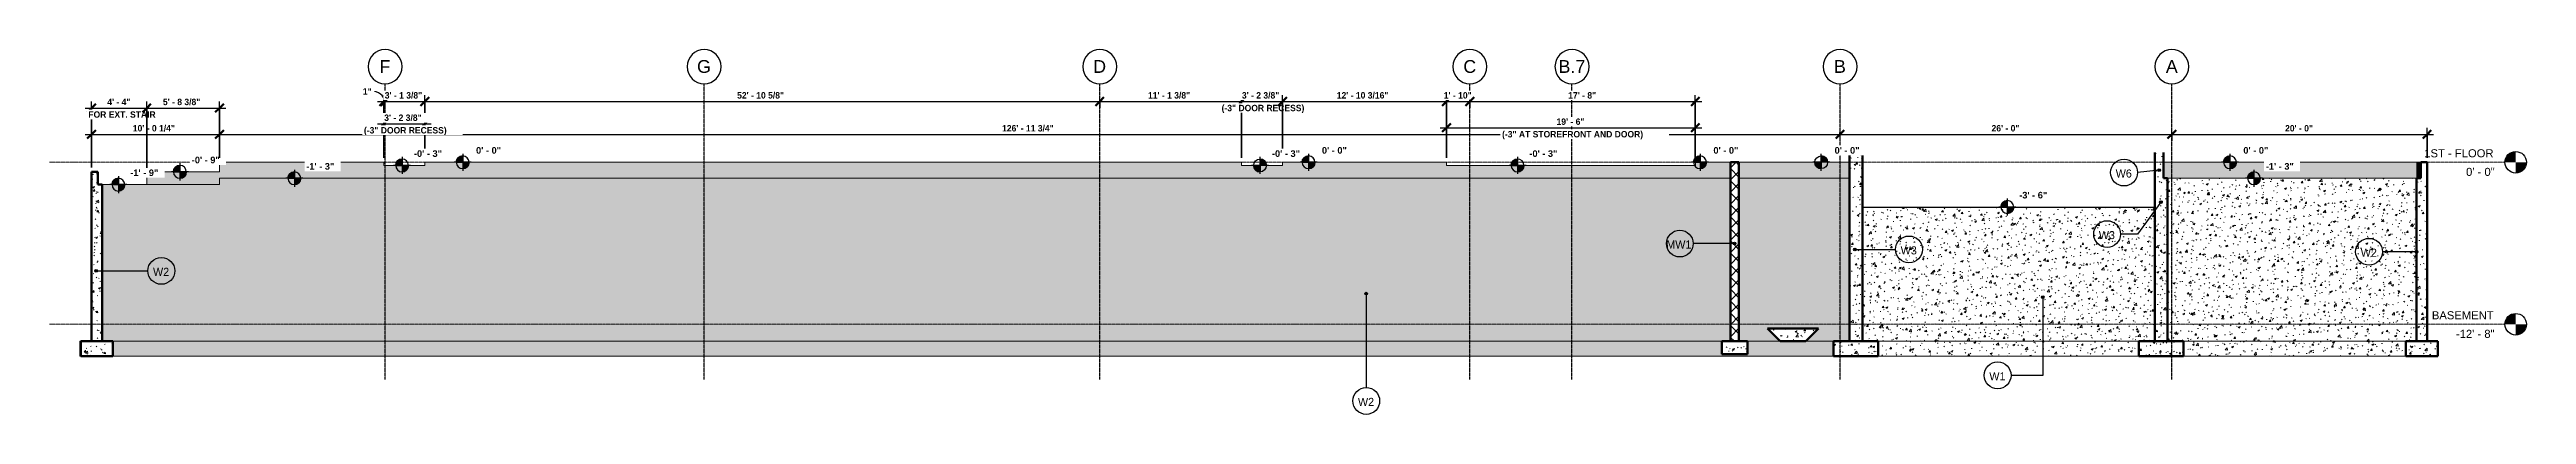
# Model space of a CAD drawing. Header units: inches. Extents: x -3929 to 6224, y -260 to 143.
# Drawn here: x 3896 to 6224, y -237 to 106 of the extents above; entities that cross this region are included whole.
import ezdxf

# ---------------------------------------------------------------- set-up
doc = ezdxf.new("R2010")
doc.units = ezdxf.units.IN
doc.header["$MEASUREMENT"] = 0
doc.linetypes.add('Grid Line 1_2_', pattern=[0.875, 0.5, -0.125, 0.125, -0.125])
for name, color, linetype, lineweight in [('A-ANNO-DIMS', 211, 'Continuous', 9), ('A-ANNO-DIMS-64', 211, 'Continuous', 9), ('A-FLOR-LEVL', 51, 'Continuous', 9), ('A-WALL', 113, 'Continuous', 18), ('A-WALL-IDEN', 211, 'Continuous', 30), ('A-WALL-PATT', 111, 'Continuous', 60), ('G-ANNO-DIMS', 111, 'Continuous', 9), ('S-BEAM', 12, 'Continuous', 9), ('S-FNDN', 32, 'Continuous', 18), ('S-GRID', 1, 'Continuous', 9), ('S-GRID-IDEN', 1, 'Continuous', 30)]:
    doc.layers.add(name, color=color, linetype=linetype, lineweight=lineweight)
doc.styles.add('Arial', font='arial.ttf', dxfattribs={"height": 12})
doc.styles.add('Arial_1', font='arial.ttf', dxfattribs={"height": 7.559055})
doc.styles.add('Arial_B', font='arialbd.ttf', dxfattribs={"height": 6.190476})
doc.styles.add('Century Gothic', font='', dxfattribs={"height": 7.559055})
doc.styles.add('Century Gothic_B', font='', dxfattribs={"height": 6})
doc.styles.get('Century Gothic').set_extended_font_data('Century Gothic')
doc.styles.get('Century Gothic_B').set_extended_font_data('Century Gothic', bold=True)
doc.dimstyles.new('OD__1_16__Tol__', dxfattribs={"dimscale": 12, "dimtxt": 6.26501, "dimasz": 0.666667, "dimexe": 0.5, "dimexo": 0.333333, "dimgap": 0.083333, "dimtad": 1, "dimdec": 4, "dimrnd": 0.0625, "dimzin": 3, "dimdsep": 46, "dimlunit": 4, "dimtxsty": 'Century Gothic_B', "dimblk1": 'OBLIQUE', "dimblk2": 'OBLIQUE', "dimsah": 1, "dimcen": 0.09, "dimdle": 0.5, "dimazin": 0, "dimtfac": 1, "dimtdec": 4, "dimtix": 1, "dimtmove": 0, "dimatfit": 3, "dimfxl": 1, "dimtvp": 1, "dimtfill": 1, "dimfrac": 2, "dimtolj": 1, "dimtzin": 0, "dimlwd": 30, "dimlwe": 30, "dimarcsym": 2})
doc.dimstyles.new('OD__1_16__Tol___1', dxfattribs={"dimscale": 12, "dimtxt": 6.26501, "dimasz": 0.666667, "dimexe": 0.5, "dimexo": 0.333333, "dimgap": 0.083333, "dimtad": 1, "dimdec": 4, "dimrnd": 0.0625, "dimzin": 3, "dimdsep": 46, "dimlunit": 4, "dimtxsty": 'Century Gothic_B', "dimblk1": 'OBLIQUE', "dimblk2": 'OBLIQUE', "dimsah": 1, "dimcen": 0.09, "dimdle": 0.5, "dimazin": 0, "dimtfac": 1, "dimtdec": 4, "dimtix": 1, "dimtmove": 1, "dimatfit": 3, "dimfxl": 1, "dimtvp": 1, "dimtfill": 1, "dimfrac": 2, "dimtolj": 1, "dimtzin": 0, "dimlwd": 30, "dimlwe": 30, "dimarcsym": 2})
doc.dimstyles.new('OD__1_4__Tol__', dxfattribs={"dimscale": 12, "dimtxt": 6.26501, "dimasz": 0.666667, "dimexe": 0.5, "dimexo": 0.333333, "dimgap": 0.083333, "dimtad": 1, "dimrnd": 0.25, "dimzin": 1, "dimdsep": 46, "dimlunit": 4, "dimtxsty": 'Century Gothic_B', "dimblk1": 'OBLIQUE', "dimblk2": 'OBLIQUE', "dimsah": 1, "dimcen": 0.09, "dimdle": 0.5, "dimazin": 0, "dimtfac": 1, "dimtdec": 4, "dimtix": 1, "dimtmove": 0, "dimatfit": 3, "dimfxl": 1, "dimtvp": 1, "dimtfill": 1, "dimfrac": 2, "dimtolj": 1, "dimtzin": 0, "dimlwd": 30, "dimlwe": 30, "dimarcsym": 2})
doc.dimstyles.new('OD__1__Tol__', dxfattribs={"dimscale": 12, "dimtxt": 6.26501, "dimasz": 0.666667, "dimexe": 0.5, "dimexo": 0.333333, "dimgap": 0.083333, "dimtad": 1, "dimdec": 0, "dimzin": 3, "dimdsep": 46, "dimlunit": 4, "dimtxsty": 'Century Gothic_B', "dimblk1": 'OBLIQUE', "dimblk2": 'OBLIQUE', "dimsah": 1, "dimcen": 0.09, "dimdle": 0.5, "dimazin": 0, "dimtfac": 1, "dimtdec": 4, "dimtix": 1, "dimtmove": 0, "dimatfit": 3, "dimfxl": 1, "dimtvp": 1, "dimtfill": 1, "dimfrac": 2, "dimtolj": 1, "dimtzin": 0, "dimlwd": 30, "dimlwe": 30, "dimarcsym": 2})
pattern_1 = [(50, (5141.97, 0), (18.36206, -1.60683), [1.92, -21.12]), (355, (5141.97, 0), (-3.55226, 19.25587), [1.536, -16.896]), (100.451, (5143.5, -0.134), (14.8102, 17.64929), [1.632, -17.949]), (46.184, (5141.97, 5.12), (27.32125, -4.2376), [2.88, -31.68]), (96.636, (5144.246, 4.767), (23.92754, 24.93717), [2.448, -26.924]), (351.184, (5141.97, 5.12), (23.92765, 24.9374), [2.304, -25.344]), (21, (5144.53, 3.84), (15.28081, -10.30746), [1.92, -21.12]), (326, (5144.53, 3.84), (6.22856, 18.56374), [1.536, -16.896]), (71.451, (5145.803, 2.981), (21.50985, 8.25628), [1.632, -17.949]), (37.5, (5141.9695, 0), (0.311095, 8.522537), [0.845, -15.846, 0.845, -16.307, -16.96]), (37.5, (5141.9695, 0), (0.311095, 8.522537), [-33.843, 0.845, -16.115]), (7.5, (5141.9695, 0), (6.734636, 10.09743), [0.845, -8.934, 0.845, -15.462, -6.464]), (7.5, (5141.9695, 0), (6.734636, 10.09743), [-26.086, 0.845, -5.619]), (327.5, (5136.2615, 0), (13.666107, -0.577186), [0.845, -5.555, 0.845, -19.123, -26.496]), (327.5, (5136.2615, 0), (13.666107, -0.577186), [-26.368, 0.845, -25.651]), (317.5, (5133.701, 0), (14.92985, 2.56286), [0.845, -7.475, 0.845, -12.416, -18.816]), (317.5, (5133.701, 0), (14.92985, 2.56286), [-21.581, 0.845, -17.971])]

msp = doc.modelspace()

# ---------------------------------------------------------------- texts
at = {"layer": 'A-FLOR-LEVL', "attachment_point": 1, "style": 'Arial_1'}
for s, insert, char_height, width in [('1ST - FLOOR', (6128.36418, 12.20501), 7.5590551, 80.194), ('0\' - 0"', (6167.66555, -5.22697), 7.559055, 33.128), ('BASEMENT', (6135.52009, -139.79499), 7.559055, 71.508), ('-12\' - 8"', (6158.16634, -157.22697), 7.559055, 44.642)]:
    msp.add_mtext(s, dxfattribs=dict(at, insert=insert, char_height=char_height, width=width))
at = {"layer": 'A-WALL-IDEN', "lineweight": 9, "char_height": 7.559055, "attachment_point": 1, "style": 'Century Gothic'}
for s, insert, width in [('W6', (5838.25902, -6.78674), 19.19), ('W3', (5822.36204, -64.55082), 19.19), ('MW1', (5415.71281, -73.39283), 31.108), ('W3', (5636.08377, -78.92095), 19.19), ('W2', (6068.64359, -81.12038), 19.19), ('W2', (3992.91874, -99.02176), 19.19), ('W1', (5719.43123, -197.08883), 19.19), ('W2', (5125.79854, -221.09435), 19.19)]:
    msp.add_mtext(s, dxfattribs=dict(at, insert=insert, width=width))
at = {"layer": 'S-GRID-IDEN', "lineweight": 9, "char_height": 12, "attachment_point": 1, "style": 'Arial'}
for s, insert, width in [('F', (4205.78924, 95.87277), 12.524), ('G', (4504.37822, 95.87277), 15.958), ('D', (4876.86956, 95.87277), 14.746), ('C', (5224.86956, 95.87277), 14.746), ('B.7', (5314.36877, 95.87277), 30.502), ('B', (5573.3735, 95.87277), 13.534), ('A', (5885.3735, 95.87277), 13.534)]:
    msp.add_mtext(s, dxfattribs=dict(at, insert=insert, width=width))

# ---------------------------------------------------------------- blocks, each defined once
blk = doc.blocks.new('Thickened Slab - TS-1655763-ELEVATION - NORTH FOUNDATION WALL')
at = {"layer": 'S-BEAM'}
h = blk.add_hatch(dxfattribs=at)
h.set_pattern_fill('FP_10', color=256, style=0, pattern_type=2)
h.set_pattern_definition([(50, (11098.113, 0), (18.36206, -1.60683), [1.92, -21.12]), (355, (11098.113, 0), (-3.55226, 19.2559), [1.536, -16.896]), (100.451, (11099.644, -0.134), (14.8102, 17.6493), [1.632, -17.949]), (46.184, (11098.113, 5.12), (27.3212, -4.2376), [2.88, -31.68]), (96.636, (11100.39, 4.767), (23.9275, 24.9372), [2.448, -26.924]), (351.184, (11098.113, 5.12), (23.9276, 24.9374), [2.304, -25.344]), (21, (11100.673, 3.84), (15.2808, -10.30746), [1.92, -21.12]), (326, (11100.673, 3.84), (6.22856, 18.5637), [1.536, -16.896]), (71.451, (11101.947, 2.981), (21.50985, 8.2563), [1.632, -17.949]), (37.5, (11098.113, 0), (0.3111, 8.52254), [0.845, -15.846, 0.845, -16.307, -16.96]), (37.5, (11098.113, 0), (0.3111, 8.52254), [-33.843, 0.845, -16.115]), (7.5, (11098.113, 0), (6.73464, 10.09743), [0.845, -8.934, 0.845, -15.462, -6.464]), (7.5, (11098.113, 0), (6.73464, 10.09743), [-26.086, 0.845, -5.619]), (327.5, (11092.405, 0), (13.66611, -0.57719), [0.845, -5.555, 0.845, -19.123, -26.496]), (327.5, (11092.405, 0), (13.66611, -0.57719), [-26.368, 0.845, -25.651]), (317.5, (11089.845, 0), (14.92985, 2.56286), [0.845, -7.475, 0.845, -12.416, -18.816]), (317.5, (11089.845, 0), (14.92985, 2.56286), [-21.581, 0.845, -17.971])])
h.paths.add_polyline_path([(11479, -168), (11503, -168), (11515, -156), (11467, -156), (11478.5, -167.5)], flags=0)
at = {"layer": 'S-BEAM', "lineweight": 60}
for p, q in [((11515, -156), (11467, -156)), ((11467, -156), (11479, -168)), ((11503, -168), (11515, -156)), ((11479, -168), (11503, -168))]:
    blk.add_line(p, q, dxfattribs=at)
blk = doc.blocks.new('Grid - Grid Head - Circle-1738874-ELEVATION - NORTH FOUNDATION WALL')
at = {"layer": 'S-GRID-IDEN'}
for start, end in [(0, 180), (180, 360)]:
    blk.add_arc((11847.2, 89.7), 16, start, end, dxfattribs=at)
blk = doc.blocks.new('Level - Extremo inicial de nivel - Círculo-11789-ELEVATION - NORTH FOUNDATION WALL')
at = {"layer": 'A-FLOR-LEVL'}
h = blk.add_hatch(color=256, dxfattribs=at)
edge = h.paths.add_edge_path(flags=0)
edge.add_line((12170.5, -152), (12160.4, -152))
edge.add_arc((12170.5, -152), 10.1, 90, 180, ccw=False)
edge.add_line((12170.5, -141.9), (12170.5, -152))
h = blk.add_hatch(color=256, dxfattribs=at)
edge = h.paths.add_edge_path(flags=0)
edge.add_line((12170.5, -162.1), (12170.5, -152))
edge.add_line((12170.5, -152), (12180.6, -152))
edge.add_arc((12170.5, -152), 10.1, 270, 360, ccw=False)
at = {"layer": 'A-FLOR-LEVL', "lineweight": 30}
blk.add_circle((12170.5, -152), 10.1, dxfattribs=at)
blk = doc.blocks.new('Spot Elevations - Spot Elevation - Target Filled-1738873-ELEVATION - NORTH FOUNDATION WALL')
at = {"layer": 'G-ANNO-DIMS'}
h = blk.add_hatch(color=256, dxfattribs=at)
edge = h.paths.add_edge_path(flags=0)
edge.add_line((11517.5, 0), (11511.5, 0))
edge.add_arc((11517.5, 0), 6, 180, 270)
edge.add_line((11517.5, -6), (11517.5, 0))
h = blk.add_hatch(color=256, dxfattribs=at)
edge = h.paths.add_edge_path(flags=0)
edge.add_line((11517.5, 0), (11523.5, 0))
edge.add_arc((11517.5, 0), 6, 0, 90)
edge.add_line((11517.5, 6), (11517.5, 0))
at = {"layer": 'G-ANNO-DIMS', "lineweight": 30}
for p, q in [((11517.5, -8), (11517.5, 8)), ((11517.5, 0), (11517.5, 6)), ((11525.5, 0), (11509.5, 0)), ((11511.5, 0), (11517.5, 0)), ((11523.5, 0), (11517.5, 0)), ((11517.5, 0), (11517.5, -6))]:
    blk.add_line(p, q, dxfattribs=at)
blk.add_circle((11517.5, 0), 6, dxfattribs=at)
for start, end in [(0, 90), (180, 270)]:
    blk.add_arc((11517.5, 0), 6, start, end, dxfattribs=at)
blk = doc.blocks.new('DIMBLOCK65-ELEVATION - NORTH FOUNDATION WALL')
at = {"layer": 'A-ANNO-DIMS-64', "lineweight": 30}
for p, q in [((3929, 26.2), (4055.4, 26.2)), ((3935, -5), (3935, 32.2)), ((3935, 26.2), (3935, -5)), ((4055.4, 4), (4055.4, 32.2)), ((4055.4, 26.2), (4055.4, 4))]:
    blk.add_line(p, q, dxfattribs=at)
at = {"layer": 'A-ANNO-DIMS-64', "lineweight": 50}
for p, q in [((3935, 26.2), (3931, 22.2)), ((3935, 26.2), (3939, 30.2)), ((4055.4, 26.2), (4051.4, 22.2)), ((4055.4, 26.2), (4059.4, 30.2))]:
    blk.add_line(p, q, dxfattribs=at)
at = {"layer": 'A-ANNO-DIMS-64', "color": 0, "lineweight": 30, "insert": (3973.9, 34.9), "char_height": 6, "width": 51.194, "attachment_point": 1, "line_spacing_factor": 0.984502, "style": 'Century Gothic_B', "bg_fill": 3, "box_fill_scale": 1.25, "bg_fill_color": 256, "bg_fill_true_color": 13158600, "bg_fill_transparency": 0}
blk.add_mtext('10\' - 0 1/4"', dxfattribs=at)
blk = doc.blocks.new('_Oblique')
at = {"color": 0, "linetype": 'ByBlock', "lineweight": -2}
blk.add_line((-0.5, -0.5), (0.5, 0.5), dxfattribs=at)
blk = doc.blocks.new('DIMBLOCK66-ELEVATION - NORTH FOUNDATION WALL')
at = {"layer": 'A-ANNO-DIMS-64', "lineweight": 50}
for p, q in [((4055.4, 26.2), (4051.4, 22.2)), ((4055.4, 26.2), (4059.4, 30.2)), ((5579, 26.2), (5575, 22.2)), ((5579, 26.2), (5583, 30.2))]:
    blk.add_line(p, q, dxfattribs=at)
at = {"layer": 'A-ANNO-DIMS-64', "lineweight": 30}
for p, q in [((4055.4, 4), (4055.4, 32.2)), ((4055.4, 26.2), (5579, 26.2)), ((4055.4, 26.2), (4055.4, 4)), ((5579, 27.8), (5579, 20.2)), ((5579, 26.2), (5579, 27.8))]:
    blk.add_line(p, q, dxfattribs=at)
at = {"layer": 'A-ANNO-DIMS-64', "color": 0, "lineweight": 30, "insert": (4791.2, 34.9), "char_height": 6, "width": 62.411, "attachment_point": 1, "line_spacing_factor": 0.984502, "style": 'Century Gothic_B', "bg_fill": 3, "box_fill_scale": 1.25, "bg_fill_color": 256, "bg_fill_true_color": 13158600, "bg_fill_transparency": 0}
blk.add_mtext('126\' - 11 3/4"', dxfattribs=at)
blk = doc.blocks.new('DIMBLOCK67-ELEVATION - NORTH FOUNDATION WALL')
at = {"layer": 'A-ANNO-DIMS-64', "lineweight": 50}
for p, q in [((5579, 26.2), (5575, 22.2)), ((5579, 26.2), (5583, 30.2)), ((5891, 26.2), (5887, 22.2)), ((5891, 26.2), (5895, 30.2))]:
    blk.add_line(p, q, dxfattribs=at)
at = {"layer": 'A-ANNO-DIMS-64', "lineweight": 30}
for p, q in [((5579, 27.8), (5579, 20.2)), ((5579, 26.2), (5579, 27.8)), ((5579, 26.2), (5891, 26.2)), ((5891, 27.8), (5891, 20.2)), ((5891, 26.2), (5891, 27.8))]:
    blk.add_line(p, q, dxfattribs=at)
at = {"layer": 'A-ANNO-DIMS-64', "color": 0, "lineweight": 30, "insert": (5721.5, 34.9), "char_height": 6, "width": 32.459, "attachment_point": 1, "line_spacing_factor": 0.984502, "style": 'Century Gothic_B', "bg_fill": 3, "box_fill_scale": 1.25, "bg_fill_color": 256, "bg_fill_true_color": 13158600, "bg_fill_transparency": 0}
blk.add_mtext('26\' - 0"', dxfattribs=at)
blk = doc.blocks.new('DIMBLOCK68-ELEVATION - NORTH FOUNDATION WALL')
at = {"layer": 'A-ANNO-DIMS-64', "lineweight": 50}
for p, q in [((5891, 26.2), (5887, 22.2)), ((5891, 26.2), (5895, 30.2)), ((6131, 26.2), (6127, 22.2)), ((6131, 26.2), (6135, 30.2))]:
    blk.add_line(p, q, dxfattribs=at)
at = {"layer": 'A-ANNO-DIMS-64', "lineweight": 30}
for p, q in [((5891, 27.8), (5891, 20.2)), ((5891, 26.2), (5891, 27.8)), ((5891, 26.2), (6137, 26.2)), ((6131, 4), (6131, 32.2)), ((6131, 26.2), (6131, 4))]:
    blk.add_line(p, q, dxfattribs=at)
at = {"layer": 'A-ANNO-DIMS-64', "color": 0, "lineweight": 30, "insert": (5997.5, 34.9), "char_height": 6, "width": 32.459, "attachment_point": 1, "line_spacing_factor": 0.984502, "style": 'Century Gothic_B', "bg_fill": 3, "box_fill_scale": 1.25, "bg_fill_color": 256, "bg_fill_true_color": 13158600, "bg_fill_transparency": 0}
blk.add_mtext('20\' - 0"', dxfattribs=at)
blk = doc.blocks.new('Wall Type - Familia4-287244-ELEVATION - NORTH FOUNDATION WALL')
at = {"layer": 'A-WALL-IDEN'}
blk.add_circle((12032.6, -84), 12.6, dxfattribs=at)
blk = doc.blocks.new('DIMBLOCK69-ELEVATION - NORTH FOUNDATION WALL')
at = {"layer": 'A-ANNO-DIMS-64', "lineweight": 30}
for p, q in [((5203, 32.4), (5449, 32.4)), ((5209, 4), (5209, 38.4)), ((5209, 32.4), (5209, 4)), ((5443, 4), (5443, 38.4)), ((5443, 32.4), (5443, 4))]:
    blk.add_line(p, q, dxfattribs=at)
at = {"layer": 'A-ANNO-DIMS-64', "lineweight": 50}
for p, q in [((5209, 32.4), (5205, 28.4)), ((5209, 32.4), (5213, 36.4)), ((5443, 32.4), (5439, 28.4)), ((5443, 32.4), (5447, 36.4))]:
    blk.add_line(p, q, dxfattribs=at)
at = {"layer": 'A-ANNO-DIMS-64', "color": 0, "lineweight": 30, "insert": (5261.3, 29.3), "char_height": 6, "width": 155.372, "attachment_point": 1, "line_spacing_factor": 0.984502, "style": 'Century Gothic_B', "bg_fill": 3, "box_fill_scale": 1.25, "bg_fill_color": 256, "bg_fill_true_color": 13158600, "bg_fill_transparency": 0}
blk.add_mtext('(-3" AT STOREFRONT AND DOOR)', dxfattribs=at)
at = {"layer": 'A-ANNO-DIMS-64', "color": 0, "lineweight": 30, "insert": (5312.5, 41.1), "char_height": 6, "width": 32.459, "attachment_point": 1, "line_spacing_factor": 0.984502, "style": 'Century Gothic_B', "bg_fill": 3, "box_fill_scale": 1.25, "bg_fill_color": 256, "bg_fill_true_color": 13158600, "bg_fill_transparency": 0}
blk.add_mtext('19\' - 6"', dxfattribs=at)
blk = doc.blocks.new('DIMBLOCK70-ELEVATION - NORTH FOUNDATION WALL')
at = {"layer": 'A-ANNO-DIMS-64', "lineweight": 30}
for p, q in [((4204, 57.1), (4211, 57.1)), ((4210, 4), (4210, 63.1)), ((4210, 57.1), (4210, 4)), ((4211, 58.7), (4211, 51.1)), ((4211, 57.1), (4211, 58.7))]:
    blk.add_line(p, q, dxfattribs=at)
at = {"layer": 'A-ANNO-DIMS-64', "lineweight": 50}
for p, q in [((4210, 57.1), (4206, 53.1)), ((4211, 57.1), (4207, 53.1)), ((4210, 57.1), (4214, 61.1)), ((4211, 57.1), (4215, 61.1))]:
    blk.add_line(p, q, dxfattribs=at)
at = {"layer": 'A-ANNO-DIMS-64', "lineweight": 30}
blk.add_ellipse((4197.8, 57.1), major_axis=(12.7, 0), ratio=0.759323, start_param=0, end_param=1.570796, dxfattribs=at)
at = {"layer": 'A-ANNO-DIMS-64', "color": 0, "lineweight": 30, "insert": (4190.2, 69.5), "char_height": 6, "width": 9.189, "attachment_point": 1, "line_spacing_factor": 0.984502, "style": 'Century Gothic_B', "bg_fill": 3, "box_fill_scale": 1.25, "bg_fill_color": 256, "bg_fill_true_color": 13158600, "bg_fill_transparency": 0}
blk.add_mtext('1"', dxfattribs=at)
blk = doc.blocks.new('DIMBLOCK71-ELEVATION - NORTH FOUNDATION WALL')
at = {"layer": 'A-ANNO-DIMS-64', "lineweight": 50}
for p, q in [((4211, 57.1), (4207, 53.1)), ((4211, 57.1), (4215, 61.1)), ((4248.4, 57.1), (4244.4, 53.1)), ((4248.4, 57.1), (4252.4, 61.1))]:
    blk.add_line(p, q, dxfattribs=at)
at = {"layer": 'A-ANNO-DIMS-64', "lineweight": 30}
for p, q in [((4211, 58.7), (4211, 51.1)), ((4211, 57.1), (4211, 58.7)), ((4211, 57.1), (4248.4, 57.1)), ((4248.4, 4), (4248.4, 63.1)), ((4248.4, 57.1), (4248.4, 4))]:
    blk.add_line(p, q, dxfattribs=at)
at = {"layer": 'A-ANNO-DIMS-64', "color": 0, "lineweight": 30, "insert": (4210.8, 65.8), "char_height": 6, "width": 45.585, "attachment_point": 1, "line_spacing_factor": 0.984502, "style": 'Century Gothic_B', "bg_fill": 3, "box_fill_scale": 1.25, "bg_fill_color": 256, "bg_fill_true_color": 13158600, "bg_fill_transparency": 0}
blk.add_mtext('3\' - 1 3/8"', dxfattribs=at)
blk = doc.blocks.new('DIMBLOCK72-ELEVATION - NORTH FOUNDATION WALL')
at = {"layer": 'A-ANNO-DIMS-64', "lineweight": 50}
for p, q in [((4248.4, 57.1), (4244.4, 53.1)), ((4248.4, 57.1), (4252.4, 61.1)), ((4883, 57.1), (4879, 53.1)), ((4883, 57.1), (4887, 61.1))]:
    blk.add_line(p, q, dxfattribs=at)
at = {"layer": 'A-ANNO-DIMS-64', "lineweight": 30}
for p, q in [((4248.4, 4), (4248.4, 63.1)), ((4248.4, 57.1), (4883, 57.1)), ((4248.4, 57.1), (4248.4, 4)), ((4883, 58.7), (4883, 51.1)), ((4883, 57.1), (4883, 58.7))]:
    blk.add_line(p, q, dxfattribs=at)
at = {"layer": 'A-ANNO-DIMS-64', "color": 0, "lineweight": 30, "insert": (4542.1, 65.8), "char_height": 6, "width": 56.803, "attachment_point": 1, "line_spacing_factor": 0.984502, "style": 'Century Gothic_B', "bg_fill": 3, "box_fill_scale": 1.25, "bg_fill_color": 256, "bg_fill_true_color": 13158600, "bg_fill_transparency": 0}
blk.add_mtext('52\' - 10 5/8"', dxfattribs=at)
blk = doc.blocks.new('DIMBLOCK73-ELEVATION - NORTH FOUNDATION WALL')
at = {"layer": 'A-ANNO-DIMS-64', "lineweight": 50}
for p, q in [((4883, 57.1), (4879, 53.1)), ((4883, 57.1), (4887, 61.1)), ((5016.4, 57.1), (5012.4, 53.1)), ((5016.4, 57.1), (5020.4, 61.1))]:
    blk.add_line(p, q, dxfattribs=at)
at = {"layer": 'A-ANNO-DIMS-64', "lineweight": 30}
for p, q in [((4883, 58.7), (4883, 51.1)), ((4883, 57.1), (4883, 58.7)), ((4883, 57.1), (5016.4, 57.1)), ((5016.4, 4), (5016.4, 63.1)), ((5016.4, 57.1), (5016.4, 4))]:
    blk.add_line(p, q, dxfattribs=at)
at = {"layer": 'A-ANNO-DIMS-64', "color": 0, "lineweight": 30, "insert": (4928.4, 65.8), "char_height": 6, "width": 51.194, "attachment_point": 1, "line_spacing_factor": 0.984502, "style": 'Century Gothic_B', "bg_fill": 3, "box_fill_scale": 1.25, "bg_fill_color": 256, "bg_fill_true_color": 13158600, "bg_fill_transparency": 0}
blk.add_mtext('11\' - 1 3/8"', dxfattribs=at)
blk = doc.blocks.new('DIMBLOCK74-ELEVATION - NORTH FOUNDATION WALL')
at = {"layer": 'A-ANNO-DIMS-64', "lineweight": 50}
for p, q in [((5016.4, 57.1), (5012.4, 53.1)), ((5016.4, 57.1), (5020.4, 61.1)), ((5054.8, 57.1), (5050.8, 53.1)), ((5054.8, 57.1), (5058.8, 61.1))]:
    blk.add_line(p, q, dxfattribs=at)
at = {"layer": 'A-ANNO-DIMS-64', "lineweight": 30}
for p, q in [((5016.4, 4), (5016.4, 63.1)), ((5016.4, 57.1), (5054.8, 57.1)), ((5016.4, 57.1), (5016.4, 4)), ((5054.8, 4), (5054.8, 63.1)), ((5054.8, 57.1), (5054.8, 4))]:
    blk.add_line(p, q, dxfattribs=at)
at = {"layer": 'A-ANNO-DIMS-64', "color": 0, "lineweight": 30, "insert": (4997.6, 53.9), "char_height": 6, "width": 91.29, "attachment_point": 1, "line_spacing_factor": 0.984502, "style": 'Century Gothic_B', "bg_fill": 3, "box_fill_scale": 1.25, "bg_fill_color": 256, "bg_fill_true_color": 13158600, "bg_fill_transparency": 0}
blk.add_mtext('(-3" DOOR RECESS)', dxfattribs=at)
at = {"layer": 'A-ANNO-DIMS-64', "color": 0, "lineweight": 30, "insert": (5016.7, 65.8), "char_height": 6, "width": 45.585, "attachment_point": 1, "line_spacing_factor": 0.984502, "style": 'Century Gothic_B', "bg_fill": 3, "box_fill_scale": 1.25, "bg_fill_color": 256, "bg_fill_true_color": 13158600, "bg_fill_transparency": 0}
blk.add_mtext('3\' - 2 3/8"', dxfattribs=at)
blk = doc.blocks.new('DIMBLOCK75-ELEVATION - NORTH FOUNDATION WALL')
at = {"layer": 'A-ANNO-DIMS-64', "lineweight": 50}
for p, q in [((5054.8, 57.1), (5050.8, 53.1)), ((5054.8, 57.1), (5058.8, 61.1)), ((5209, 57.1), (5205, 53.1)), ((5209, 57.1), (5213, 61.1))]:
    blk.add_line(p, q, dxfattribs=at)
at = {"layer": 'A-ANNO-DIMS-64', "lineweight": 30}
for p, q in [((5054.8, 4), (5054.8, 63.1)), ((5054.8, 57.1), (5209, 57.1)), ((5054.8, 57.1), (5054.8, 4)), ((5209, 4), (5209, 63.1)), ((5209, 57.1), (5209, 4))]:
    blk.add_line(p, q, dxfattribs=at)
at = {"layer": 'A-ANNO-DIMS-64', "color": 0, "lineweight": 30, "insert": (5105.9, 65.8), "char_height": 6, "width": 62.411, "attachment_point": 1, "line_spacing_factor": 0.984502, "style": 'Century Gothic_B', "bg_fill": 3, "box_fill_scale": 1.25, "bg_fill_color": 256, "bg_fill_true_color": 13158600, "bg_fill_transparency": 0}
blk.add_mtext('12\' - 10 3/16"', dxfattribs=at)
blk = doc.blocks.new('DIMBLOCK76-ELEVATION - NORTH FOUNDATION WALL')
at = {"layer": 'A-ANNO-DIMS-64', "lineweight": 50}
for p, q in [((5209, 57.1), (5205, 53.1)), ((5209, 57.1), (5213, 61.1)), ((5231, 57.1), (5227, 53.1)), ((5231, 57.1), (5235, 61.1))]:
    blk.add_line(p, q, dxfattribs=at)
at = {"layer": 'A-ANNO-DIMS-64', "lineweight": 30}
for p, q in [((5209, 4), (5209, 63.1)), ((5209, 57.1), (5231, 57.1)), ((5209, 57.1), (5209, 4)), ((5231, 58.7), (5231, 51.1)), ((5231, 57.1), (5231, 58.7))]:
    blk.add_line(p, q, dxfattribs=at)
at = {"layer": 'A-ANNO-DIMS-64', "color": 0, "lineweight": 30, "insert": (5206.5, 65.8), "char_height": 6, "width": 32.459, "attachment_point": 1, "line_spacing_factor": 0.984502, "style": 'Century Gothic_B', "bg_fill": 3, "box_fill_scale": 1.25, "bg_fill_color": 256, "bg_fill_true_color": 13158600, "bg_fill_transparency": 0}
blk.add_mtext('1\' - 10"', dxfattribs=at)
blk = doc.blocks.new('DIMBLOCK77-ELEVATION - NORTH FOUNDATION WALL')
at = {"layer": 'A-ANNO-DIMS-64', "lineweight": 50}
for p, q in [((5231, 57.1), (5227, 53.1)), ((5231, 57.1), (5235, 61.1)), ((5443, 57.1), (5439, 53.1)), ((5443, 57.1), (5447, 61.1))]:
    blk.add_line(p, q, dxfattribs=at)
at = {"layer": 'A-ANNO-DIMS-64', "lineweight": 30}
for p, q in [((5231, 58.7), (5231, 51.1)), ((5231, 57.1), (5231, 58.7)), ((5231, 57.1), (5449, 57.1)), ((5443, 4), (5443, 63.1)), ((5443, 57.1), (5443, 4))]:
    blk.add_line(p, q, dxfattribs=at)
at = {"layer": 'A-ANNO-DIMS-64', "color": 0, "lineweight": 30, "insert": (5323.5, 65.8), "char_height": 6, "width": 32.459, "attachment_point": 1, "line_spacing_factor": 0.984502, "style": 'Century Gothic_B', "bg_fill": 3, "box_fill_scale": 1.25, "bg_fill_color": 256, "bg_fill_true_color": 13158600, "bg_fill_transparency": 0}
blk.add_mtext('17\' - 8"', dxfattribs=at)
blk = doc.blocks.new('DIMBLOCK78-ELEVATION - NORTH FOUNDATION WALL')
at = {"layer": 'A-ANNO-DIMS-64', "lineweight": 30}
for p, q in [((3929, 50.9), (3987, 50.9)), ((3935, -5), (3935, 56.9)), ((3935, 50.9), (3935, -5)), ((3987, -5), (3987, 56.9)), ((3987, 50.9), (3987, -5))]:
    blk.add_line(p, q, dxfattribs=at)
at = {"layer": 'A-ANNO-DIMS-64', "lineweight": 50}
for p, q in [((3935, 50.9), (3931, 46.9)), ((3935, 50.9), (3939, 54.9)), ((3987, 50.9), (3983, 46.9)), ((3987, 50.9), (3991, 54.9))]:
    blk.add_line(p, q, dxfattribs=at)
at = {"layer": 'A-ANNO-DIMS-64', "color": 0, "lineweight": 30, "insert": (3932.1, 47.8), "char_height": 6, "width": 69.452, "attachment_point": 1, "line_spacing_factor": 0.984502, "style": 'Century Gothic_B', "bg_fill": 3, "box_fill_scale": 1.25, "bg_fill_color": 256, "bg_fill_true_color": 13158600, "bg_fill_transparency": 0}
blk.add_mtext('FOR EXT. STAIR', dxfattribs=at)
at = {"layer": 'A-ANNO-DIMS-64', "color": 0, "lineweight": 30, "insert": (3949.9, 59.6), "char_height": 6, "width": 26.85, "attachment_point": 1, "line_spacing_factor": 0.984502, "style": 'Century Gothic_B', "bg_fill": 3, "box_fill_scale": 1.25, "bg_fill_color": 256, "bg_fill_true_color": 13158600, "bg_fill_transparency": 0}
blk.add_mtext('4\' - 4"', dxfattribs=at)
blk = doc.blocks.new('DIMBLOCK79-ELEVATION - NORTH FOUNDATION WALL')
at = {"layer": 'A-ANNO-DIMS-64', "lineweight": 50}
for p, q in [((3987, 50.9), (3983, 46.9)), ((3987, 50.9), (3991, 54.9)), ((4055.4, 50.9), (4051.4, 46.9)), ((4055.4, 50.9), (4059.4, 54.9))]:
    blk.add_line(p, q, dxfattribs=at)
at = {"layer": 'A-ANNO-DIMS-64', "lineweight": 30}
for p, q in [((3987, -5), (3987, 56.9)), ((3987, 50.9), (4061.4, 50.9)), ((3987, 50.9), (3987, -5)), ((4055.4, 4), (4055.4, 56.9)), ((4055.4, 50.9), (4055.4, 4))]:
    blk.add_line(p, q, dxfattribs=at)
at = {"layer": 'A-ANNO-DIMS-64', "color": 0, "lineweight": 30, "insert": (4002.2, 59.6), "char_height": 6, "width": 45.585, "attachment_point": 1, "line_spacing_factor": 0.984502, "style": 'Century Gothic_B', "bg_fill": 3, "box_fill_scale": 1.25, "bg_fill_color": 256, "bg_fill_true_color": 13158600, "bg_fill_transparency": 0}
blk.add_mtext('5\' - 8 3/8"', dxfattribs=at)
blk = doc.blocks.new('DIMBLOCK80-ELEVATION - NORTH FOUNDATION WALL')
at = {"layer": 'A-ANNO-DIMS-64', "lineweight": 30}
for p, q in [((4204, 36.1), (4254.4, 36.1)), ((4210, 4), (4210, 42.1)), ((4210, 36.1), (4210, 4)), ((4248.4, 4), (4248.4, 42.1)), ((4248.4, 36.1), (4248.4, 4))]:
    blk.add_line(p, q, dxfattribs=at)
at = {"layer": 'A-ANNO-DIMS-64', "lineweight": 50}
for p, q in [((4210, 36.1), (4206, 32.1)), ((4210, 36.1), (4214, 40.1)), ((4248.4, 36.1), (4244.4, 32.1)), ((4248.4, 36.1), (4252.4, 40.1))]:
    blk.add_line(p, q, dxfattribs=at)
at = {"layer": 'A-ANNO-DIMS-64', "color": 0, "lineweight": 30, "insert": (4191.2, 33), "char_height": 6, "width": 91.29, "attachment_point": 1, "line_spacing_factor": 0.984502, "style": 'Century Gothic_B', "bg_fill": 3, "box_fill_scale": 1.25, "bg_fill_color": 256, "bg_fill_true_color": 13158600, "bg_fill_transparency": 0}
blk.add_mtext('(-3" DOOR RECESS)', dxfattribs=at)
at = {"layer": 'A-ANNO-DIMS-64', "color": 0, "lineweight": 30, "insert": (4210.3, 44.8), "char_height": 6, "width": 45.585, "attachment_point": 1, "line_spacing_factor": 0.984502, "style": 'Century Gothic_B', "bg_fill": 3, "box_fill_scale": 1.25, "bg_fill_color": 256, "bg_fill_true_color": 13158600, "bg_fill_transparency": 0}
blk.add_mtext('3\' - 2 3/8"', dxfattribs=at)

# ---------------------------------------------------------------- hatches: boundary and pattern name
at = {"layer": 'A-WALL-IDEN'}
h = msp.add_hatch(color=256, dxfattribs=at)
edge = h.paths.add_edge_path(flags=0)
edge.add_arc((5880.64156, -37.42655), 1.25, 0, 360)
h = msp.add_hatch(color=256, dxfattribs=at)
edge = h.paths.add_edge_path(flags=0)
edge.add_arc((5479.93152, -76.27245), 1.25, 0, 360)
h = msp.add_hatch(color=256, dxfattribs=at)
edge = h.paths.add_edge_path(flags=0)
edge.add_arc((5593.10058, -81.80057), 1.25, 0, 360)
h = msp.add_hatch(color=256, dxfattribs=at)
edge = h.paths.add_edge_path(flags=0)
edge.add_arc((6121.04586, -84), 1.25, 0, 360)
h = msp.add_hatch(color=256, dxfattribs=at)
edge = h.paths.add_edge_path(flags=0)
edge.add_arc((3939.30365, -101.90138), 1.25, 0, 360)
h = msp.add_hatch(color=256, dxfattribs=at)
edge = h.paths.add_edge_path(flags=0)
edge.add_arc((5133.60239, -123.28866), 1.25, 0, 360)
h = msp.add_hatch(color=256, dxfattribs=at)
edge = h.paths.add_edge_path(flags=0)
edge.add_arc((5769.60769, -126.64954), 1.25, 0, 360)
at = {"layer": 'A-WALL-PATT', "lineweight": 9}
h = msp.add_hatch(dxfattribs=at)
h.set_pattern_fill('FP_11', color=256, style=0, pattern_type=2)
h.set_pattern_definition([(45, (5141.9695, 0), (-5.65685, 5.65685), []), (135, (5141.9695, 0), (-5.65685, -5.65685), [])])
h.paths.add_polyline_path([(5476.04586, -168), (5484.04586, -168), (5484.04586, 0), (5476.04586, 0), (5476.04586, -167.92597)], flags=0)
h = msp.add_hatch(dxfattribs=at)
h.set_pattern_fill('FP_10', color=256, style=0, pattern_type=2)
h.set_pattern_definition(pattern_1)
h.paths.add_polyline_path([(5588.04586, -168), (5600.04586, -168), (5600.04586, 9.20639), (5588.04586, 9.20639), (5588.04586, -21)], flags=0)
h = msp.add_hatch(dxfattribs=at)
h.set_pattern_fill('FP_10', color=256, style=0, pattern_type=2)
h.set_pattern_definition(pattern_1)
h.paths.add_polyline_path([(5875.04586, -15), (5883.04586, -15), (5883.04586, 9.20639), (5875.04586, 9.20639), (5875.04586, 0)], flags=0)
h = msp.add_hatch(dxfattribs=at)
h.set_pattern_fill('FP_10', color=256, style=0, pattern_type=2)
h.set_pattern_definition(pattern_1)
h.paths.add_polyline_path([(6121.04586, -168), (6131.04586, -168), (6131.04586, 0), (6125.04586, 0), (6125.04586, -15), (6121.04586, -15), (6121.04586, -25)], flags=0)
h = msp.add_hatch(dxfattribs=at)
h.set_pattern_fill('FP_10', color=256, style=0, pattern_type=2)
h.set_pattern_definition(pattern_1)
h.paths.add_polyline_path([(3945.04586, -168), (3945.04586, -21), (3941.04586, -21), (3941.04586, -9), (3935.04586, -9), (3935.04586, -168)], flags=0)
h = msp.add_hatch(dxfattribs=at)
h.set_pattern_fill('FP_10', color=256, style=0, pattern_type=2)
h.set_pattern_definition(pattern_1)
h.paths.add_polyline_path([(5588.04586, -168), (5588.04586, -15), (5484.04586, -15), (5484.04586, -168), (5522.84586, -168), (5510.84586, -156), (5558.84586, -156), (5546.84586, -168), (5573.04586, -168)], flags=0)
h.paths.add_polyline_path([(3945.04586, -168), (5476.04586, -168), (5476.04586, -15), (4055.41637, -15), (4055.41637, -21), (3945.04586, -21)], flags=0)
h = msp.add_hatch(dxfattribs=at)
h.set_pattern_fill('FP_10', color=256, style=0, pattern_type=2)
h.set_pattern_definition(pattern_1)
h.paths.add_polyline_path([(6121.04586, -168), (6121.04586, -15), (5887.04586, -15), (5887.04586, -168), (6111.04586, -168)], flags=0)
h.paths.add_polyline_path([(5874.84586, -168), (5875.04586, -168), (5875.04586, -15), (5874.84586, -15), (5874.84586, -42.41292)], flags=0)
h = msp.add_hatch(dxfattribs=at)
h.set_pattern_fill('FP_10', color=256, style=0, pattern_type=2)
h.set_pattern_definition(pattern_1)
h.paths.add_polyline_path([(5887.04586, -168), (5887.04586, -15), (5875.04586, -15), (5875.04586, -168)], flags=0)
h = msp.add_hatch(dxfattribs=at)
h.set_pattern_fill('FP_10', color=256, style=0, pattern_type=2)
h.set_pattern_definition(pattern_1)
h.paths.add_polyline_path([(5860.04586, -168), (5874.84586, -168), (5874.84586, -42.41292), (5600.04586, -42.41292), (5600.04586, -168), (5615.04586, -168)], flags=0)
at = {"layer": 'S-FNDN'}
h = msp.add_hatch(color=256, dxfattribs=at)
h.paths.add_polyline_path([(3987.04586, -21), (4055.41637, -21), (4055.41637, -15), (5476.04586, -15), (5476.04586, 0), (5443.04586, 0), (5443.04586, -3), (5209.04586, -3), (5209.04586, 0), (5054.84586, 0), (5054.84586, -3), (5016.44586, -3), (5016.44586, 0), (4248.44586, 0), (4248.44586, -3), (4210.04586, -3), (4210.04586, 0), (4055.41637, 0), (4055.41637, -9), (3987.04586, -9), (3987.04586, -19.25037)], flags=0)
h.paths.add_polyline_path([(5484.04586, -15), (5588.04586, -15), (5588.04586, 0), (5484.04586, 0), (5484.04586, -12.81666)], flags=0)
h = msp.add_hatch(color=256, dxfattribs=at)
h.paths.add_polyline_path([(5883.04586, -15), (6121.04586, -15), (6121.04586, 0), (5883.04586, 0)], flags=0)
h.paths.add_polyline_path([(5875.04586, -15), (5875.04586, 0), (5874.84586, 0), (5874.84586, -15)], flags=0)
for points in [[(6125.04586, -15), (6125.04586, 0), (6121.04586, 0), (6121.04586, -15)], [(5874.84586, -42.41292), (5874.84586, -42.01326), (5600.04586, -42.01326), (5600.04586, -42.41292), (5602.14435, -42.41292)], [(5874.84586, -42.01326), (5874.84586, -42), (5602.14435, -42.01326)]]:
    msp.add_hatch(color=256, dxfattribs=at).paths.add_polyline_path(points, flags=0)
at = {"layer": 'S-FNDN', "lineweight": 9}
h = msp.add_hatch(dxfattribs=at)
h.set_pattern_fill('FP_10', color=256, style=0, pattern_type=2)
h.set_pattern_definition(pattern_1)
h.paths.add_polyline_path([(3924.04586, -182), (3925.04586, -182), (3925.04586, -168), (3924.04586, -168)], flags=0)
h = msp.add_hatch(dxfattribs=at)
h.set_pattern_fill('FP_10', color=256, style=0, pattern_type=2)
h.set_pattern_definition(pattern_1)
h.paths.add_polyline_path([(3945.42682, -182), (3955.04586, -182), (3955.04586, -168), (3925.04586, -168), (3925.04586, -182), (3945.04586, -182)], flags=0)
h = msp.add_hatch(dxfattribs=at)
h.set_pattern_fill('FP_10', color=256, style=0, pattern_type=2)
h.set_pattern_definition(pattern_1)
h.paths.add_polyline_path([(5038.37254, -182), (5573.04586, -182), (5573.04586, -168), (5492.04586, -168), (5492.04586, -180), (5468.04586, -180), (5468.04586, -168), (3955.04586, -168), (3955.04586, -182), (4055.41637, -182)], flags=0)
h = msp.add_hatch(dxfattribs=at)
h.set_pattern_fill('FP_10', color=256, style=0, pattern_type=2)
h.set_pattern_definition(pattern_1)
h.paths.add_polyline_path([(5476.04586, -180), (5492.04586, -180), (5492.04586, -168), (5468.04586, -168), (5468.04586, -180)], flags=0)
h = msp.add_hatch(dxfattribs=at)
h.set_pattern_fill('FP_10', color=256, style=0, pattern_type=2)
h.set_pattern_definition(pattern_1)
h.paths.add_polyline_path([(5602.14435, -182), (5615.04586, -182), (5615.04586, -168), (5573.04586, -168), (5573.04586, -182), (5600.04586, -182)], flags=0)
h = msp.add_hatch(dxfattribs=at)
h.set_pattern_fill('FP_10', color=256, style=0, pattern_type=2)
h.set_pattern_definition(pattern_1)
h.paths.add_polyline_path([(5860.04586, -182), (5860.04586, -168), (5615.04586, -168), (5615.04586, -182)], flags=0)
h = msp.add_hatch(dxfattribs=at)
h.set_pattern_fill('FP_10', color=256, style=0, pattern_type=2)
h.set_pattern_definition(pattern_1)
h.paths.add_polyline_path([(5860.04586, -182), (5902.04586, -182), (5902.04586, -168), (5860.04586, -168)], flags=0)
h = msp.add_hatch(dxfattribs=at)
h.set_pattern_fill('FP_10', color=256, style=0, pattern_type=2)
h.set_pattern_definition(pattern_1)
h.paths.add_polyline_path([(6111.04586, -182), (6111.04586, -168), (5902.04586, -168), (5902.04586, -182)], flags=0)
h = msp.add_hatch(dxfattribs=at)
h.set_pattern_fill('FP_10', color=256, style=0, pattern_type=2)
h.set_pattern_definition(pattern_1)
h.paths.add_polyline_path([(6120.67985, -182), (6141.04586, -182), (6141.04586, -168), (6111.04586, -168), (6111.04586, -182)], flags=0)

# ---------------------------------------------------------------- linework, layer by layer
at = {"layer": 'A-FLOR-LEVL', "linetype": 'Grid Line 1_2_'}
for p, q in [((3895.61072, 0), (6204.28849, 0)), ((3895.61072, -152), (6204.28849, -152))]:
    msp.add_line(p, q, dxfattribs=at)
at = {"layer": 'A-WALL', "lineweight": 60}
for p, q in [((5476.04586, 0), (5476.04586, -168)), ((5484.04586, 0), (5476.04586, 0)), ((5484.04586, -168), (5484.04586, 0)), ((5875.04586, 9.20639), (5875.04586, -15)), ((5883.04586, -15), (5883.04586, 9.20639))]:
    msp.add_line(p, q, dxfattribs=at)
at = {"layer": 'A-WALL-IDEN'}
for p, q in [((5880.64156, -37.42655), (5858.66129, -67.43044)), ((5858.66129, -67.43044), (5842.76431, -67.43044)), ((5452.36808, -76.27245), (5441.53958, -76.27245)), ((5479.93152, -76.27245), (5452.36808, -76.27245)), ((5593.10058, -81.80057), (5618.02027, -81.80057)), ((5618.02027, -81.80057), (5631.2892, -81.80057)), ((6121.04586, -84), (6089.04586, -84)), ((3939.30365, -101.90138), (3962.08656, -101.90138)), ((3962.08656, -101.90138), (3988.12417, -101.90138)), ((5133.60239, -123.28866), (5133.60239, -189.85383)), ((5769.60769, -126.64954), (5769.60769, -199.96845)), ((5133.60239, -189.85383), (5133.60239, -211.37554)), ((5769.60769, -199.96845), (5739.83351, -199.96845))]:
    msp.add_line(p, q, dxfattribs=at)
for centre in [(5880.64156, -37.42655), (5479.93152, -76.27245), (5593.10058, -81.80057), (6121.04586, -84), (3939.30365, -101.90138), (5133.60239, -123.28866), (5769.60769, -126.64954)]:
    msp.add_circle(centre, 1.25, dxfattribs=at)
at = {"layer": 'S-FNDN'}
for p, q in [((4055.41637, -9), (4055.41637, 0)), ((4210.04586, 0), (4055.41637, 0)), ((4210.04586, -3), (4210.04586, 0)), ((5016.44586, 0), (4248.44586, 0)), ((4248.44586, 0), (4248.44586, -3)), ((5016.44586, -3), (5016.44586, 0)), ((5209.04586, 0), (5054.84586, 0)), ((5054.84586, 0), (5054.84586, -3)), ((5209.04586, -3), (5209.04586, 0)), ((5874.84586, -168), (5874.84586, 0)), ((5874.84586, 0), (5875.04586, 0)), ((5883.04586, 0), (6125.04586, 0)), ((4055.41637, -21), (3945.04586, -21)), ((3987.04586, -9), (4055.41637, -9)), ((3987.04586, -9), (3987.04586, -21)), ((4055.41637, -15), (4055.41637, -21)), ((5476.04586, -15), (4055.41637, -15)), ((4248.44586, -3), (4210.04586, -3)), ((5054.84586, -3), (5016.44586, -3)), ((5443.04586, -3), (5209.04586, -3)), ((5443.04586, 0), (5476.04586, 0)), ((5443.04586, 0), (5443.04586, -3)), ((5484.04586, 0), (5588.04586, 0)), ((5588.04586, -15), (5484.04586, -15)), ((5875.04586, -15), (5874.84586, -15)), ((6121.04586, -15), (5887.04586, -15)), ((5600.04586, -42), (5874.84586, -42)), ((5874.84586, -42.01326), (5600.04586, -42.01326)), ((5874.84586, -42.41292), (5600.04586, -42.41292))]:
    msp.add_line(p, q, dxfattribs=at)
at = {"layer": 'S-FNDN', "lineweight": 60}
for p, q in [((5588.04586, 9.20639), (5588.04586, -168)), ((5600.04586, -168), (5600.04586, 9.20639)), ((6131.04586, 0), (6125.04586, 0)), ((6131.04586, -168), (6131.04586, 0)), ((3935.04586, -9), (3935.04586, -168)), ((3941.04586, -9), (3935.04586, -9)), ((3941.04586, -21), (3941.04586, -9)), ((3945.04586, -21), (3941.04586, -21)), ((3945.04586, -168), (3945.04586, -21)), ((5875.04586, -15), (5875.04586, -168)), ((5887.04586, -15), (5883.04586, -15)), ((5887.04586, -168), (5887.04586, -15)), ((6125.04586, -15), (6121.04586, -15)), ((6121.04586, -15), (6121.04586, -168)), ((6125.04586, 0), (6125.04586, -15)), ((3955.04586, -168), (3925.04586, -168)), ((3925.04586, -168), (3925.04586, -182)), ((3925.04586, -182), (3955.04586, -182)), ((3955.04586, -182), (3955.04586, -168)), ((5492.04586, -168), (5468.04586, -168)), ((5468.04586, -168), (5468.04586, -180)), ((5468.04586, -180), (5492.04586, -180)), ((5492.04586, -180), (5492.04586, -168)), ((5615.04586, -168), (5573.04586, -168)), ((5573.04586, -168), (5573.04586, -182)), ((5573.04586, -182), (5615.04586, -182)), ((5615.04586, -182), (5615.04586, -168)), ((5902.04586, -168), (5860.04586, -168)), ((5860.04586, -168), (5860.04586, -182)), ((5860.04586, -182), (5902.04586, -182)), ((5902.04586, -182), (5902.04586, -168)), ((6141.04586, -168), (6111.04586, -168)), ((6111.04586, -168), (6111.04586, -182)), ((6111.04586, -182), (6141.04586, -182)), ((6141.04586, -182), (6141.04586, -168))]:
    msp.add_line(p, q, dxfattribs=at)
at = {"layer": 'S-FNDN', "color": 253}
for p, q in [((3924.04586, -168), (3924.04586, -182)), ((3925.04586, -168), (3924.04586, -168)), ((3924.04586, -182), (3925.04586, -182)), ((3955.04586, -168), (5468.04586, -168)), ((5573.04586, -182), (3955.04586, -182)), ((5492.04586, -168), (5522.84586, -168)), ((5546.84586, -168), (5573.04586, -168)), ((5615.04586, -168), (5860.04586, -168)), ((5860.04586, -182), (5615.04586, -182)), ((5902.04586, -168), (6111.04586, -168)), ((6111.04586, -182), (5902.04586, -182))]:
    msp.add_line(p, q, dxfattribs=at)
at = {"layer": 'S-GRID', "linetype": 'Grid Line 1_2_', "lineweight": 30}
for p, q in [((4211.04586, -203.76101), (4211.04586, 73.68081)), ((4511.04586, -203.76101), (4511.04586, 73.68081)), ((4883.04586, -203.76101), (4883.04586, 73.68081)), ((5231.04586, -203.76101), (5231.04586, 73.68081)), ((5327.04586, -203.76101), (5327.04586, 73.68081)), ((5579.04586, -203.76101), (5579.04586, 73.68081)), ((5891.04586, -203.76101), (5891.04586, 73.68081))]:
    msp.add_line(p, q, dxfattribs=at)

# ---------------------------------------------------------------- block references
at = {"layer": 'A-FLOR-LEVL', "lineweight": 30}
for p in [(-5956.14353, 152), (-5956.14353, 0)]:
    msp.add_blockref('Level - Extremo inicial de nivel - Círculo-11789-ELEVATION - NORTH FOUNDATION WALL', p, dxfattribs=at)
at = {"layer": 'A-WALL-IDEN'}
for p in [(-6186.5281, 74.33364), (-6604.16092, 7.72755), (-6388.70335, 2.19943), (-6202.42508, 16.56956), (-8031.86838, -17.90138), (-5956.14353, 0), (-6305.35589, -115.96845), (-6898.98858, -139.97397)]:
    msp.add_blockref('Wall Type - Familia4-287244-ELEVATION - NORTH FOUNDATION WALL', p, dxfattribs=at)
at = {"layer": 'G-ANNO-DIMS', "lineweight": 30}
msp.add_blockref('Spot Elevations - Spot Elevation - Target Filled-1738873-ELEVATION - NORTH FOUNDATION WALL', (-5956.14353, 0), dxfattribs=at)
at = {"layer": 'G-ANNO-DIMS', "lineweight": 30, "extrusion": (0, 0, -1), "rotation": 180}
msp.add_blockref('Spot Elevations - Spot Elevation - Target Filled-1738873-ELEVATION - NORTH FOUNDATION WALL', (5781.14604, -42), dxfattribs=at)
at = {"layer": 'S-BEAM', "color": 143}
msp.add_blockref('Thickened Slab - TS-1655763-ELEVATION - NORTH FOUNDATION WALL', (-5956.14353, 0), dxfattribs=at)
at = {"layer": 'S-GRID-IDEN'}
for p in [(-7636.14353, 0), (-7336.14353, 0), (-6964.14353, 0), (-6616.14353, 0), (-6520.14353, 0), (-6268.14353, 0), (-5956.14353, 0)]:
    msp.add_blockref('Grid - Grid Head - Circle-1738874-ELEVATION - NORTH FOUNDATION WALL', p, dxfattribs=at)

msp.set_redraw_order([(e.dxf.handle, doc.entitydb.next_handle()) for e in msp.query("TEXT MTEXT ATTDEF DIMENSION ARC_DIMENSION")])  # texts and dimensions are drawn at this point

# ---------------------------------------------------------------- next in the draw order: texts
at = {"layer": 'G-ANNO-DIMS', "char_height": 6.190476, "attachment_point": 1, "line_spacing_factor": 0.941778, "style": 'Arial_B', "bg_fill": 3, "box_fill_scale": 1.25, "bg_fill_color": 256, "bg_fill_true_color": 13158600, "bg_fill_transparency": 0}
for s, insert, width in [('0\' - 0"', (5573.93639, 14.23099), 27.3262554), ('-3\' - 6"', (5747.52594, -27.76901), 30.7053085)]:
    msp.add_mtext(s, dxfattribs=dict(at, insert=insert, width=width))

# ---------------------------------------------------------------- next in the draw order: dimensions: what is measured, and where the dimension line sits
at = {"layer": 'A-ANNO-DIMS', "lineweight": 30}
dim = msp.add_linear_dim(base=(4055.41637, 26.19048), p1=(3935.04586, -9), p2=(4055.41637, 0), dimstyle='OD__1_4__Tol__', override={"dimpost": '<>', "dimfxl": 120.706498}, dxfattribs=at)
dim.commit()
dim.dimension.update_dxf_attribs({"geometry": 'DIMBLOCK65-ELEVATION - NORTH FOUNDATION WALL', "text_midpoint": (3995.23112, 30.81047)})

# ---------------------------------------------------------------- next in the draw order: block references
at = {"layer": 'G-ANNO-DIMS', "lineweight": 30, "extrusion": (0, 0, -1), "rotation": 180}
for p in [(7557.15791, -21), (7499.34294, -9)]:
    msp.add_blockref('Spot Elevations - Spot Elevation - Target Filled-1738873-ELEVATION - NORTH FOUNDATION WALL', p, dxfattribs=at)

# ---------------------------------------------------------------- next in the draw order: dimensions: what is measured, and where the dimension line sits
at = {"layer": 'A-ANNO-DIMS', "lineweight": 30}
dim = msp.add_linear_dim(base=(5579.04586, 26.19048), p1=(4055.41637, 0), p2=(5579.04586, 31.84733), dimstyle='OD__1_4__Tol__', override={"dimpost": '<>', "dimfxl": 1523.962299}, dxfattribs=at)
dim.commit()
dim.dimension.update_dxf_attribs({"geometry": 'DIMBLOCK66-ELEVATION - NORTH FOUNDATION WALL', "text_midpoint": (4817.23112, 30.81047)})

# ---------------------------------------------------------------- next in the draw order: block references
at = {"layer": 'G-ANNO-DIMS', "lineweight": 30, "extrusion": (0, 0, -1), "rotation": 180}
for p in [(6070.06188, 0), (7391.69482, -15)]:
    msp.add_blockref('Spot Elevations - Spot Elevation - Target Filled-1738873-ELEVATION - NORTH FOUNDATION WALL', p, dxfattribs=at)

# ---------------------------------------------------------------- next in the draw order: texts
at = {"layer": 'G-ANNO-DIMS', "char_height": 6.190476, "width": 30.7053085, "attachment_point": 1, "line_spacing_factor": 0.941778, "style": 'Arial_B', "bg_fill": 3, "box_fill_scale": 1.25, "bg_fill_color": 256, "bg_fill_true_color": 13158600, "bg_fill_transparency": 0}
for s, insert in [('-0\' - 9"', (4029.32904, 5.23099)), ('-1\' - 9"', (3971.51407, -6.76901))]:
    msp.add_mtext(s, dxfattribs=dict(at, insert=insert))

# ---------------------------------------------------------------- next in the draw order: dimensions: what is measured, and where the dimension line sits
at = {"layer": 'A-ANNO-DIMS', "lineweight": 30}
dim = msp.add_linear_dim(base=(4211.04586, 57.08077), p1=(4210.04586, 0), p2=(4211.04586, 62.73763), dimstyle='OD__1_16__Tol___1', override={"dimpost": '<>', "dimfxl": 62.745596}, dxfattribs=at)
dim.commit()
dim.dimension.update_dxf_attribs({"geometry": 'DIMBLOCK70-ELEVATION - NORTH FOUNDATION WALL', "text_midpoint": (4194.77552, 65.49788), "dimtype": 160})
dim = msp.add_linear_dim(base=(5891.04586, 26.19048), p1=(5579.04586, 31.84733), p2=(5891.04586, 31.84733), dimstyle='OD__1_4__Tol__', override={"dimpost": '<>', "dimfxl": 312}, dxfattribs=at)
dim.commit()
dim.dimension.update_dxf_attribs({"geometry": 'DIMBLOCK67-ELEVATION - NORTH FOUNDATION WALL', "text_midpoint": (5735.04586, 30.3414)})

# ---------------------------------------------------------------- next in the draw order: texts
at = {"layer": 'G-ANNO-DIMS', "char_height": 6.190476, "attachment_point": 1, "line_spacing_factor": 0.941778, "style": 'Arial_B', "bg_fill": 3, "box_fill_scale": 1.25, "bg_fill_color": 256, "bg_fill_true_color": 13158600, "bg_fill_transparency": 0}
for s, insert, width in [('-1\' - 3"', (4136.97716, -0.76901), 30.7053085), ('0\' - 0"', (5460.01804, 14.23099), 27.3262554)]:
    msp.add_mtext(s, dxfattribs=dict(at, insert=insert, width=width))

# ---------------------------------------------------------------- next in the draw order: dimensions: what is measured, and where the dimension line sits
at = {"layer": 'A-ANNO-DIMS', "lineweight": 30}
dim = msp.add_linear_dim(base=(3987.04586, 50.94996), p1=(3935.04586, -9), p2=(3987.04586, -9), text='<>\\XFOR EXT. STAIR', dimstyle='OD__1_16__Tol__', override={"dimpost": '<>', "dimfxl": 52}, dxfattribs=at)
dim.commit()
dim.dimension.update_dxf_attribs({"geometry": 'DIMBLOCK78-ELEVATION - NORTH FOUNDATION WALL', "text_midpoint": (3961.04586, 50.94996)})
for base, p1, p2, dimstyle, override, picture, middle in [((4248.44586, 57.08077), (4211.04586, 62.73763), (4248.44586, 0), 'OD__1_16__Tol__', {"dimpost": '<>', "dimfxl": 73.039509}, 'DIMBLOCK71-ELEVATION - NORTH FOUNDATION WALL', (4229.74586, 61.70076)), ((6131.04586, 26.19048), (5891.04586, 31.84733), (6131.04586, 0), 'OD__1_4__Tol__', {"dimpost": '<>', "dimfxl": 242.103806}, 'DIMBLOCK68-ELEVATION - NORTH FOUNDATION WALL', (6011.04586, 30.3414))]:
    dim = msp.add_linear_dim(base=base, p1=p1, p2=p2, dimstyle=dimstyle, override=override, dxfattribs=at)
    dim.commit()
    dim.dimension.update_dxf_attribs({"geometry": picture, "text_midpoint": middle})

# ---------------------------------------------------------------- next in the draw order: hatches: boundary and pattern name
at = {"layer": 'A-WALL-IDEN'}
h = msp.add_hatch(color=256, dxfattribs=at)
edge = h.paths.add_edge_path(flags=0)
edge.add_arc((5879.04586, -7.41385), 1.25, 0, 360)

# ---------------------------------------------------------------- next in the draw order: linework, layer by layer
msp.add_line((5879.04586, -7.41385), (5858.66129, -9.66636), dxfattribs=at)
msp.add_circle((5879.04586, -7.41385), 1.25, dxfattribs=at)

# ---------------------------------------------------------------- next in the draw order: block references
at = {"layer": 'G-ANNO-DIMS', "lineweight": 30, "extrusion": (0, 0, -1), "rotation": 180}
for p in [(5571.81362, 0), (5549.2932, -15)]:
    msp.add_blockref('Spot Elevations - Spot Elevation - Target Filled-1738873-ELEVATION - NORTH FOUNDATION WALL', p, dxfattribs=at)

# ---------------------------------------------------------------- next in the draw order: dimensions: what is measured, and where the dimension line sits
at = {"layer": 'A-ANNO-DIMS', "lineweight": 30}
for base, p1, p2, override, picture, middle in [((4055.41637, 50.94996), (3987.04586, -9), (4055.41637, 0), {"dimpost": '<>', "dimfxl": 68.960322}, 'DIMBLOCK79-ELEVATION - NORTH FOUNDATION WALL', (4021.23112, 55.56994)), ((4883.04586, 57.08077), (4248.44586, 0), (4883.04586, 62.73763), {"dimpost": '<>', "dimfxl": 637.693633}, 'DIMBLOCK72-ELEVATION - NORTH FOUNDATION WALL', (4565.74586, 61.70076))]:
    dim = msp.add_linear_dim(base=base, p1=p1, p2=p2, dimstyle='OD__1_16__Tol__', override=override, dxfattribs=at)
    dim.commit()
    dim.dimension.update_dxf_attribs({"geometry": picture, "text_midpoint": middle})
dim = msp.add_linear_dim(base=(5443.04586, 32.41509), p1=(5209.04586, 0), p2=(5443.04586, 0), text='<>\\X(-3" AT STOREFRONT AND DOOR)', dimstyle='OD__1__Tol__', override={"dimpost": '<>', "dimfxl": 234}, dxfattribs=at)
dim.commit()
dim.dimension.update_dxf_attribs({"geometry": 'DIMBLOCK69-ELEVATION - NORTH FOUNDATION WALL', "text_midpoint": (5326.04586, 32.41509)})

# ---------------------------------------------------------------- next in the draw order: texts
at = {"layer": 'G-ANNO-DIMS', "insert": (5958.2663, 14.23099), "char_height": 6.190476, "width": 27.3262554, "attachment_point": 1, "line_spacing_factor": 0.941778, "style": 'Arial_B', "bg_fill": 3, "box_fill_scale": 1.25, "bg_fill_color": 256, "bg_fill_true_color": 13158600, "bg_fill_transparency": 0}
msp.add_mtext('0\' - 0"', dxfattribs=at)

# ---------------------------------------------------------------- next in the draw order: dimensions: what is measured, and where the dimension line sits
at = {"layer": 'A-ANNO-DIMS', "lineweight": 30}
dim = msp.add_linear_dim(base=(5016.44586, 57.08077), p1=(4883.04586, 62.73763), p2=(5016.44586, 0), dimstyle='OD__1_16__Tol__', override={"dimpost": '<>', "dimfxl": 147.416315}, dxfattribs=at)
dim.commit()
dim.dimension.update_dxf_attribs({"geometry": 'DIMBLOCK73-ELEVATION - NORTH FOUNDATION WALL', "text_midpoint": (4949.74586, 61.70076)})
dim = msp.add_linear_dim(base=(4248.44586, 36.13629), p1=(4210.04586, 0), p2=(4248.44586, 0), text='<>\\X(-3" DOOR RECESS)', dimstyle='OD__1_16__Tol__', override={"dimpost": '<>', "dimfxl": 38.4}, dxfattribs=at)
dim.commit()
dim.dimension.update_dxf_attribs({"geometry": 'DIMBLOCK80-ELEVATION - NORTH FOUNDATION WALL', "text_midpoint": (4229.24586, 36.13629)})

# ---------------------------------------------------------------- next in the draw order: block references
at = {"layer": 'G-ANNO-DIMS', "lineweight": 30, "extrusion": (0, 0, -1), "rotation": 180}
msp.add_blockref('Spot Elevations - Spot Elevation - Target Filled-1738873-ELEVATION - NORTH FOUNDATION WALL', (7290.41937, -3), dxfattribs=at)

# ---------------------------------------------------------------- next in the draw order: texts
at = {"layer": 'G-ANNO-DIMS', "insert": (5979.37878, -0.76901), "char_height": 6.190476, "width": 30.7053085, "attachment_point": 1, "line_spacing_factor": 0.941778, "style": 'Arial_B', "bg_fill": 3, "box_fill_scale": 1.25, "bg_fill_color": 256, "bg_fill_true_color": 13158600, "bg_fill_transparency": 0}
msp.add_mtext('-1\' - 3"', dxfattribs=at)

# ---------------------------------------------------------------- next in the draw order: dimensions: what is measured, and where the dimension line sits
at = {"layer": 'A-ANNO-DIMS', "lineweight": 30}
dim = msp.add_linear_dim(base=(5054.84586, 57.08077), p1=(5016.44586, 0), p2=(5054.84586, 0), text='<>\\X(-3" DOOR RECESS)', dimstyle='OD__1_16__Tol__', override={"dimpost": '<>', "dimfxl": 38.4}, dxfattribs=at)
dim.commit()
dim.dimension.update_dxf_attribs({"geometry": 'DIMBLOCK74-ELEVATION - NORTH FOUNDATION WALL', "text_midpoint": (5035.64586, 57.08077)})

# ---------------------------------------------------------------- next in the draw order: texts
at = {"layer": 'G-ANNO-DIMS', "insert": (4238.25262, 11.23099), "char_height": 6.190476, "width": 30.7053085, "attachment_point": 1, "line_spacing_factor": 0.941778, "style": 'Arial_B', "bg_fill": 3, "box_fill_scale": 1.25, "bg_fill_color": 256, "bg_fill_true_color": 13158600, "bg_fill_transparency": 0}
msp.add_mtext('-0\' - 3"', dxfattribs=at)

# ---------------------------------------------------------------- next in the draw order: dimensions: what is measured, and where the dimension line sits
at = {"layer": 'A-ANNO-DIMS', "lineweight": 30}
dim = msp.add_linear_dim(base=(5209.04586, 57.08077), p1=(5054.84586, 0), p2=(5209.04586, 0), dimstyle='OD__1_16__Tol__', override={"dimpost": '<>', "dimfxl": 154.2}, dxfattribs=at)
dim.commit()
dim.dimension.update_dxf_attribs({"geometry": 'DIMBLOCK75-ELEVATION - NORTH FOUNDATION WALL', "text_midpoint": (5131.94586, 61.70076)})

# ---------------------------------------------------------------- next in the draw order: block references
at = {"layer": 'G-ANNO-DIMS', "lineweight": 30, "extrusion": (0, 0, -1), "rotation": 180}
msp.add_blockref('Spot Elevations - Spot Elevation - Target Filled-1738873-ELEVATION - NORTH FOUNDATION WALL', (7233.42771, 0), dxfattribs=at)
at = {"layer": 'G-ANNO-DIMS', "lineweight": 30}
msp.add_blockref('Spot Elevations - Spot Elevation - Target Filled-1738873-ELEVATION - NORTH FOUNDATION WALL', (-6483.70774, -3), dxfattribs=at)

# ---------------------------------------------------------------- next in the draw order: dimensions: what is measured, and where the dimension line sits
at = {"layer": 'A-ANNO-DIMS', "lineweight": 30}
dim = msp.add_linear_dim(base=(5231.04586, 57.08077), p1=(5209.04586, 0), p2=(5231.04586, 62.73763), dimstyle='OD__1_16__Tol__', override={"dimpost": '<>', "dimfxl": 66.483154}, dxfattribs=at)
dim.commit()
dim.dimension.update_dxf_attribs({"geometry": 'DIMBLOCK76-ELEVATION - NORTH FOUNDATION WALL', "text_midpoint": (5220.04586, 61.23169)})

# ---------------------------------------------------------------- next in the draw order: texts
at = {"layer": 'G-ANNO-DIMS', "char_height": 6.190476, "attachment_point": 1, "line_spacing_factor": 0.941778, "style": 'Arial_B', "bg_fill": 3, "box_fill_scale": 1.25, "bg_fill_color": 256, "bg_fill_true_color": 13158600, "bg_fill_transparency": 0}
for s, insert, width in [('0\' - 0"', (4296.65221, 14.23099), 27.3262554), ('-0\' - 3"', (5044.96424, 11.23099), 30.7053085)]:
    msp.add_mtext(s, dxfattribs=dict(at, insert=insert, width=width))

# ---------------------------------------------------------------- next in the draw order: dimensions: what is measured, and where the dimension line sits
at = {"layer": 'A-ANNO-DIMS', "lineweight": 30}
dim = msp.add_linear_dim(base=(5443.04586, 57.08077), p1=(5231.04586, 62.73763), p2=(5443.04586, 0), dimstyle='OD__1_16__Tol__', override={"dimpost": '<>', "dimfxl": 221.08824}, dxfattribs=at)
dim.commit()
dim.dimension.update_dxf_attribs({"geometry": 'DIMBLOCK77-ELEVATION - NORTH FOUNDATION WALL', "text_midpoint": (5337.04586, 61.23169)})

# ---------------------------------------------------------------- next in the draw order: block references
at = {"layer": 'G-ANNO-DIMS', "lineweight": 30, "extrusion": (0, 0, -1), "rotation": 180}
for p in [(6438.16992, 0), (6241.67929, -3)]:
    msp.add_blockref('Spot Elevations - Spot Elevation - Target Filled-1738873-ELEVATION - NORTH FOUNDATION WALL', p, dxfattribs=at)

# ---------------------------------------------------------------- next in the draw order: texts
at = {"layer": 'G-ANNO-DIMS', "char_height": 6.190476, "attachment_point": 1, "line_spacing_factor": 0.941778, "style": 'Arial_B', "bg_fill": 3, "box_fill_scale": 1.25, "bg_fill_color": 256, "bg_fill_true_color": 13158600, "bg_fill_transparency": 0}
for s, insert, width in [('0\' - 0"', (5091.91, 14.23099), 27.3262554), ('-0\' - 3"', (5286.99269, 11.23099), 30.7053085)]:
    msp.add_mtext(s, dxfattribs=dict(at, insert=insert, width=width))

doc.saveas('drawing.dxf')
